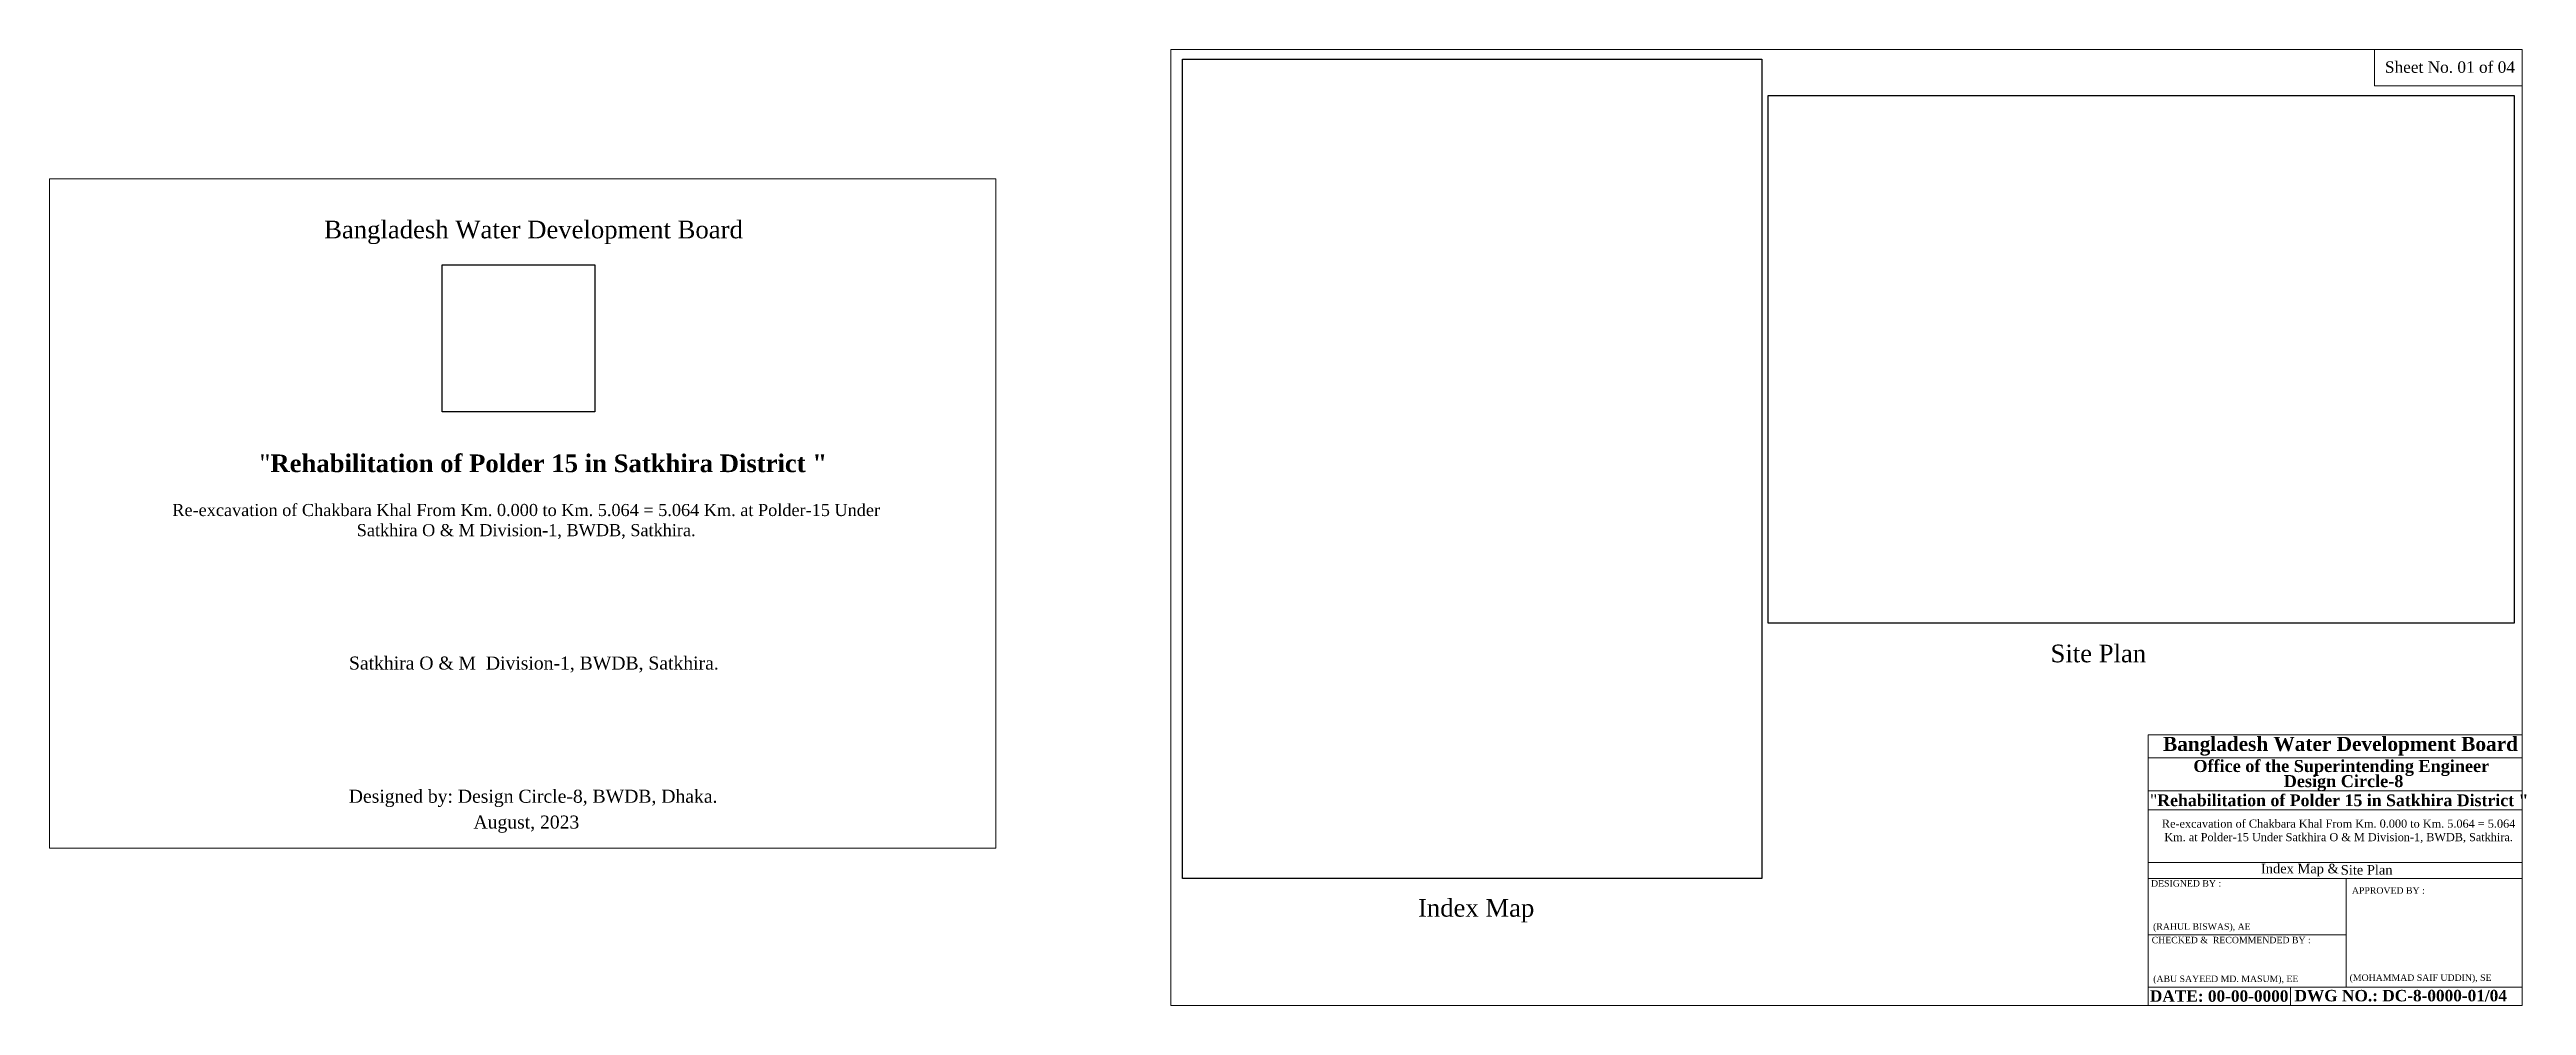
# Model space of a CAD drawing. Header units: metres. Extents: x -148477 to 178957, y -19024 to 3158.
# Drawn here: x 177557.8 to 177726, y 2915.3 to 2980.2 of the extents above; entities that cross this region are included whole.
import ezdxf

# ---------------------------------------------------------------- set-up
doc = ezdxf.new("R2010")
doc.units = ezdxf.units.M
doc.linetypes.add('ACAD_ISO02W100', pattern=[15, 12, -3])
doc.layers.add('CUTTING', color=5, linetype='ACAD_ISO02W100')
doc.layers.add('Other line', color=7, linetype='Continuous', lineweight=15)
doc.styles.get("Standard").update_dxf_attribs({"font": 'times.ttf'})
picture_1 = doc.add_image_def('image1.png', size_in_pixel=(251, 242))
picture_2 = doc.add_image_def('image2.png', size_in_pixel=(4960, 3507))
picture_3 = doc.add_image_def('image3.png', size_in_pixel=(3507, 4960))

msp = doc.modelspace()

# ---------------------------------------------------------------- texts
at = {"color": 0, "linetype": 'ByBlock', "lineweight": 18}
for s, insert, char_height, width, attachment_point in [('Sheet No. 01 of 04', (177716.3587, 2979.3585), 0.777043, 8.999643, 1), ('Bangladesh Water Development Board', (177576.4082, 2968.5414), 1.2, 31.966293, 1), ('"{\\fTimes New Roman|b1|i0|c0|p18;Rehabilitation of Polder 15 in Satkhira District "}', (177572.0188, 2952.6662), 1.2, 40.842897, 1), ('{\\C256;Re-excavation of Chakbara Khal From Km. 0.000 to Km. 5.064 = 5.064 Km. at Polder-15 Under Satkhira O & M Division-1, BWDB, Satkhira.}', (177590.1309, 2949.3052), 0.82, 50.351768, 2), ('{\\C256;Satkhira O & M  Division-1, BWDB, Satkhira.}', (177578.0958, 2938.9431), 0.882875, 31.712592, 1), ('Site Plan ', (177696.8992, 2939.1445), 1.2, 39.286454, 5), ('{\\fTimes New Roman|b1|i0|c0|p18;Bangladesh Water Development Board}', (177701.2916, 2933.4908), 0.955859, 34.334156, 1), ('{\\fTimes New Roman|b1|i0|c0|p18;Office of the Superintending Engineer}', (177703.3503, 2931.9211), 0.817123, 29.350799, 1), ('{\\fTimes New Roman|b1|i0|c0|p18;Design Circle-8}', (177709.4883, 2930.895), 0.817123, 29.350799, 1), ('Designed by: Design Circle-8, BWDB, Dhaka.', (177578.084, 2929.9004), 0.882875, 31.712592, 1), ('"{\\fTimes New Roman|b1|i0|c0|p18;Rehabilitation of Polder 15 in Satkhira District "}', (177700.406, 2929.585), 0.8, 33.638333, 1), ('August, 2023', (177586.551, 2928.1464), 0.882875, 11.989196, 1), ('{\\C256;Re-excavation of Chakbara Khal From Km. 0.000 to Km. 5.064 = 5.064 Km. at Polder-15 Under Satkhira O & M Division-1, BWDB, Satkhira. }', (177713.2145, 2927.8747), 0.55, 25.1453, 2), ('Index Map & ', (177710.5856, 2924.4404), 0.649228, 26.19097, 5), ('Site Plan', (177715.1208, 2924.4538), 0.64923, 26.19097, 5), ('Index Map ', (177654.6438, 2921.6836), 1.2, 39.286454, 5)]:
    msp.add_mtext(s, dxfattribs=dict(at, insert=insert, char_height=char_height, width=width, attachment_point=attachment_point))
at = {"layer": 'CUTTING', "color": 0, "linetype": 'ByBlock', "lineweight": 18, "attachment_point": 1}
for s, insert, char_height in [('DESIGNED BY :', (177700.4749, 2923.7622), 0.440015), ('APPROVED BY :', (177714.1166, 2923.2792), 0.440015), ('(RAHUL BISWAS), AE', (177700.6142, 2920.8309), 0.440015), ('CHECKED &  RECOMMENDED BY :', (177700.5196, 2919.9159), 0.440015), ('(ABU SAYEED MD. MASUM), EE', (177700.6241, 2917.2826), 0.440015), ('(MOHAMMAD SAIF UDDIN), SE', (177713.963, 2917.363), 0.440015), ('{\\fTimes New Roman|b1|i0|c0|p18;DATE: 00-00-0000} ', (177700.3973, 2916.2804), 0.776187), ('{\\fTimes New Roman|b1|i0|c0|p18;DWG NO.: DC-8-0000-01/04} ', (177710.2209, 2916.3079), 0.776187)]:
    msp.add_mtext(s, dxfattribs=dict(at, insert=insert, char_height=char_height))

# ---------------------------------------------------------------- linework, layer by layer
at = {"color": 0, "linetype": 'ByBlock', "lineweight": 18}
for p, q in [((177700.2856, 2915.2526), (177700.2856, 2933.6392)), ((177700.2856, 2933.6392), (177725.6913, 2933.6392)), ((177700.2856, 2933.6392), (177725.6913, 2933.6392)), ((177700.2856, 2933.6392), (177725.6913, 2933.6392)), ((177700.2856, 2915.2526), (177700.2856, 2933.6392)), ((177707.4196, 2933.6392), (177725.6678, 2933.6392)), ((177725.6913, 2935.1531), (177725.6913, 2915.2526)), ((177700.3091, 2932.064), (177725.6678, 2932.064)), ((177700.2856, 2928.5248), (177725.6678, 2928.5248)), ((177700.2856, 2924.9627), (177725.6678, 2924.9627)), ((177700.2856, 2923.8784), (177725.6678, 2923.8784)), ((177713.7286, 2923.8784), (177713.7286, 2916.5051))]:
    msp.add_line(p, q, dxfattribs=at)
at = {"lineweight": 18}
msp.add_line((177700.2856, 2929.8224), (177725.6678, 2929.8224), dxfattribs=at)
at = {"color": 0, "linetype": 'ByBlock', "lineweight": 18}
for points in [[(177633.9011, 2915.2526), (177633.9011, 2980.1614), (177725.6913, 2980.1614), (177725.6913, 2915.2526), (177633.9011, 2915.2526)], [(177725.6913, 2980.1614), (177715.6467, 2980.1614), (177715.6467, 2977.6959), (177725.6913, 2977.6959)], [(177557.7612, 2925.942), (177622.0212, 2925.942), (177622.0212, 2971.383), (177557.7612, 2971.383)], [(177557.7616, 2925.9424), (177557.7616, 2971.383), (177622.0212, 2971.383), (177622.0212, 2925.9424), (177557.7616, 2925.9424)]]:
    msp.add_lwpolyline(points, close=True, dxfattribs=at)
at = {"layer": 'CUTTING', "color": 0, "linetype": 'ByBlock', "lineweight": 18}
for p, q in [((177700.2856, 2920.0484), (177713.7286, 2920.0484)), ((177700.2856, 2916.5051), (177725.3966, 2916.5051)), ((177702.3549, 2916.5051), (177725.6678, 2916.5051)), ((177702.3549, 2916.5051), (177725.3966, 2916.5051)), ((177702.3549, 2916.5051), (177725.3966, 2916.5051))]:
    msp.add_line(p, q, dxfattribs=at)
at = {"layer": 'Other line', "color": 0, "linetype": 'ByBlock', "lineweight": 18, "ltscale": 5}
for p, q in [((177700.2856, 2915.2526), (177725.6678, 2915.2526)), ((177709.9434, 2916.5051), (177709.9434, 2915.2526))]:
    msp.add_line(p, q, dxfattribs=at)

msp.set_redraw_order([(e.dxf.handle, doc.entitydb.next_handle()) for e in msp.query("TEXT MTEXT ATTDEF DIMENSION ARC_DIMENSION")])  # texts and dimensions are drawn at this point

# ---------------------------------------------------------------- pictures from other files: only their frames are drawn
at = {"color": 0, "linetype": 'Continuous', "lineweight": -3, "ltscale": 0.5}
image = msp.add_image(picture_3, insert=(177634.7114, 2923.8768), size_in_units=(39.3276, 55.6216), dxfattribs=at)
image.dxf.flags = 7
image = msp.add_image(picture_2, insert=(177674.4709, 2941.2208), size_in_units=(50.6614, 35.8204), dxfattribs=at)
image.dxf.flags = 7
image = msp.add_image(picture_1, insert=(177584.4333, 2955.559), size_in_units=(10.3579, 9.9865), dxfattribs=at)
image.dxf.flags = 7

doc.saveas('drawing.dxf')
